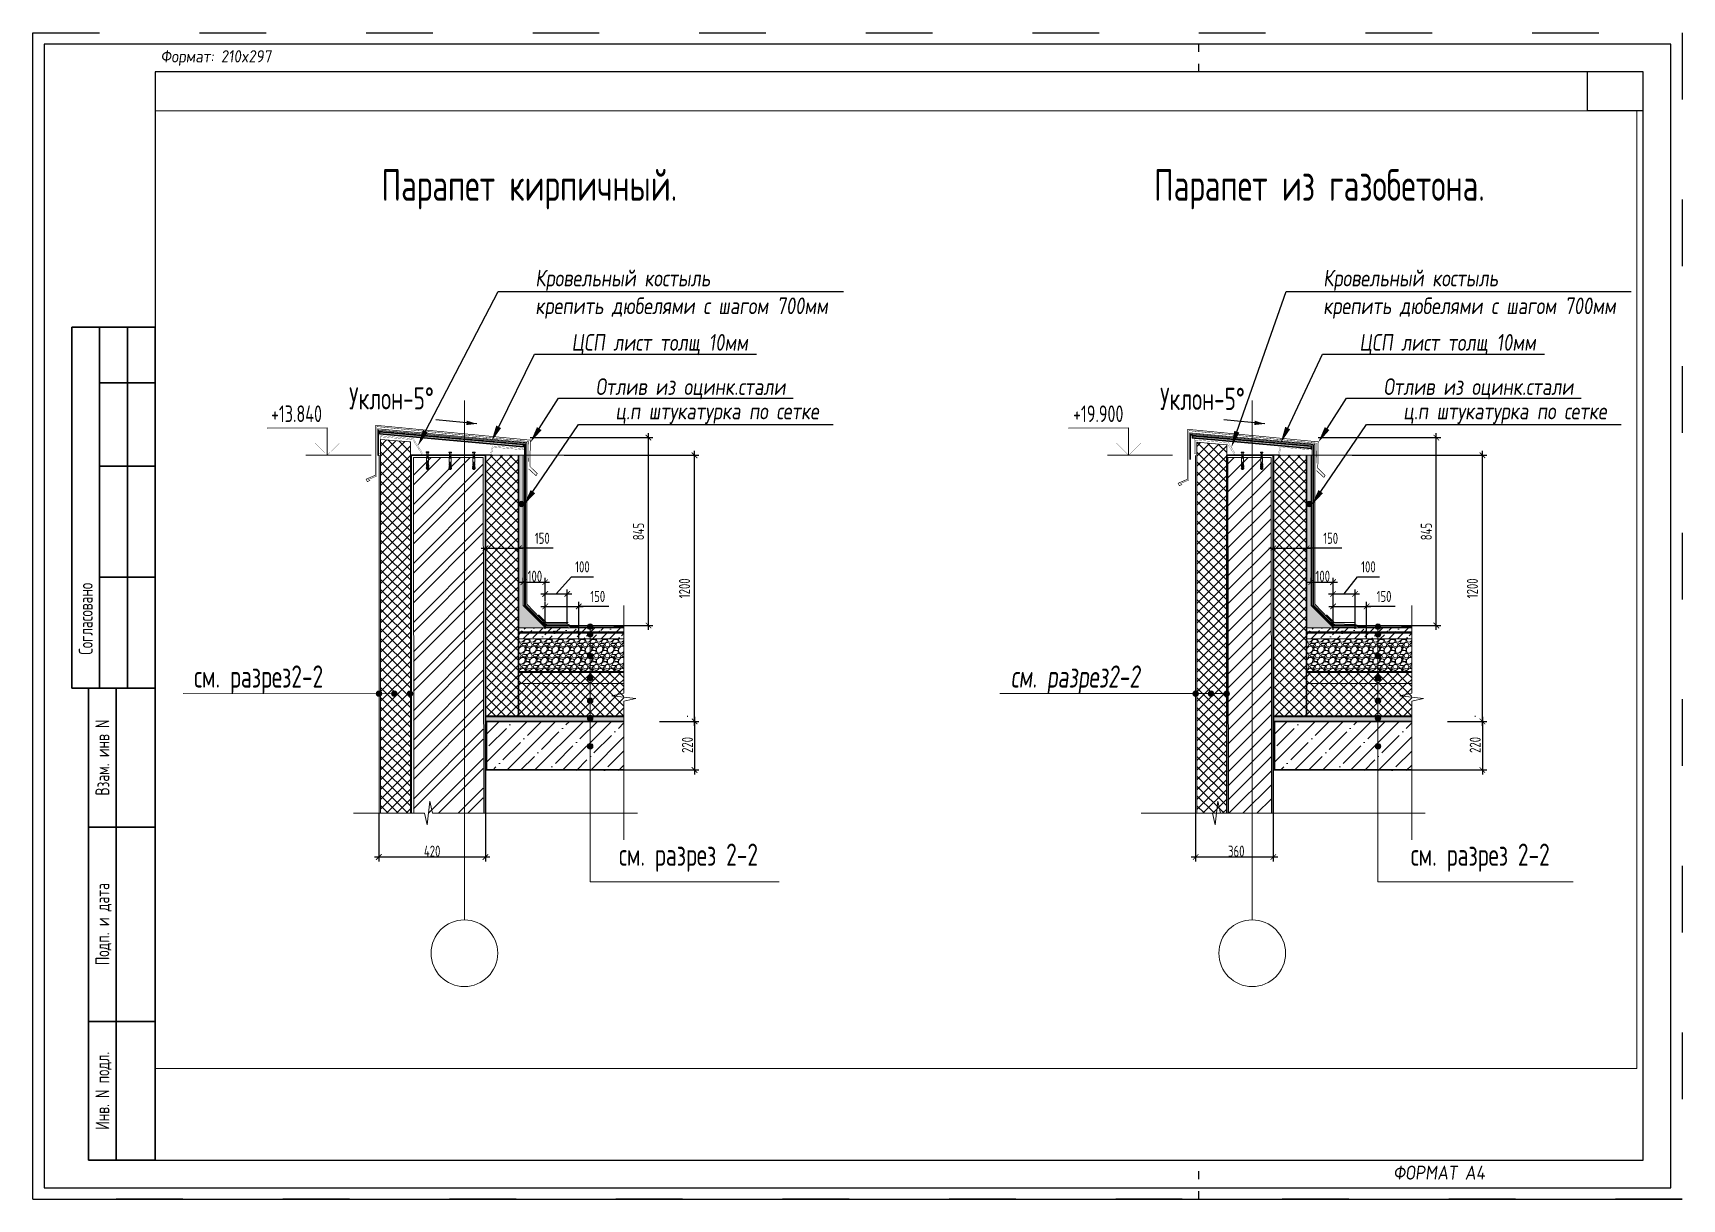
# Paper-space layout 'Парапет' of a CAD drawing. Header units: millimetres. Extents: x 517 to 814, y -225 to -15.
# The model-space entities are those that its viewports show. They can reach past a viewport. Long polylines and large blocks are cut down to what shows.
import ezdxf
from ezdxf import colors
from ezdxf.entities.mleader import LeaderData, LeaderLine
from ezdxf.enums import TextEntityAlignment as Align
from ezdxf.math import Vec2, Vec3

# ---------------------------------------------------------------- set-up
doc = ezdxf.new("R2010")
doc.units = ezdxf.units.MM
doc.header["$MEASUREMENT"] = 0
doc.header["$PDMODE"] = 3
doc.header["$PDSIZE"] = -4
for name, pattern in [('ACAD_ISO03W100', [30, 12, -18]), ('CENTER', [2, 1.25, -0.25, 0.25, -0.25]), ('штриховая 50', [1, 0.5, -0.5])]:
    doc.linetypes.add(name, pattern=pattern)
doc.layers.get('0').update_dxf_attribs({"color": 250, "lineweight": 9})
doc.layers.get('Defpoints').update_dxf_attribs({"color": 6})
for name, color, linetype, lineweight in [('0.35', 30, 'Continuous', 30), ('_0', 250, 'Continuous', 9), ('_STAMP', 250, 'Continuous', 30), ('_TEXT', 189, 'Continuous', 30), ('_Выноска', 7, 'Continuous', 15), ('TN-ГИДРОИЗОЛЯЦИЯ БИТУМАЯ нижняя', 173, 'Continuous', 15), ('АР_Навесной фасад', 147, 'Continuous', 5), ('АР_Оси', 195, 'Continuous', 9), ('АР_Перегородки_кирпич_Штрих', 244, 'Continuous', 5), ('АР_Тонкие', 250, 'Continuous', 5), ('АР_Утеплитель', 250, 'Continuous', 9), ('Крепеж', 251, 'Continuous', 15), ('Маркировка потолков', 7, 'Continuous', 9), ('текст', 7, 'Continuous', 15)]:
    doc.layers.add(name, color=color, linetype=linetype, lineweight=lineweight)
doc.layers.add('_RAMKA', color=7, linetype='Continuous')
doc.layers.add('PDF _0', color=7, linetype='Continuous')
doc.styles.add('ISOCPEUR', font='isocpeur.ttf', dxfattribs={"width": 0.7})
doc.styles.add('SIMPLEX', font='simplex.shx', dxfattribs={"width": 0.85, "oblique": 7})
doc.styles.add('Архитект', font='isocpeur.ttf', dxfattribs={"width": 0.8, "oblique": 8})
doc.dimstyles.new('R_50', dxfattribs={"dimtxt": 140, "dimasz": 30, "dimexe": 20, "dimexo": 0, "dimgap": 20, "dimtad": 1, "dimdec": 0, "dimrnd": 5, "dimzin": 0, "dimdsep": 46, "dimtxsty": 'ISOCPEUR', "dimblk": 'ARCHTICK', "dimcen": 50, "dimdle": 20, "dimclrd": 256, "dimclre": 256, "dimclrt": 256, "dimadec": 0, "dimazin": 0, "dimtfac": 2, "dimtdec": 0, "dimtofl": 0, "dimtmove": 1, "dimatfit": 3, "dimfxl": 1, "dimtvp": 3, "dimtolj": 1, "dimtzin": 0, "dimarcsym": 0})

psp = doc.layouts.new('Парапет')

msp = doc.modelspace()

# ---------------------------------------------------------------- texts
at = {"layer": 'PDF _0', "color": 7, "lineweight": 0, "char_height": 100, "attachment_point": 9, "style": 'ISOCPEUR'}
for s, insert in [('Уклон-5%%D', (427768.4, 60718.4)), ('Уклон-5%%D', (431420, 60716.2)), ('см. разрез2-2', (427270.2, 59438.9)), ('см. разрез 2-2', (429228, 58636.9)), ('см. разрез 2-2', (432792.9, 58636.9))]:
    msp.add_mtext(s, dxfattribs=dict(at, insert=insert))
at = {"layer": 'PDF _0', "color": 1, "lineweight": 0, "char_height": 75, "attachment_point": 9, "style": 'ISOCPEUR'}
for s, insert in [('+13.840', (427264.9, 60661.6)), ('+19.900', (430873.4, 60661.6))]:
    msp.add_mtext(s, dxfattribs=dict(at, insert=insert))
at = {"layer": 'PDF _0', "color": 7, "lineweight": 0, "insert": (430947.6, 59438.9), "char_height": 100, "width": 649.192, "attachment_point": 9, "style": 'ISOCPEUR'}
msp.add_mtext('{\\Q7;см. разрез2-2}', dxfattribs=at)
at = {"layer": 'текст', "ltscale": 100, "char_height": 142.791, "attachment_point": 5, "style": 'ISOCPEUR'}
for s, insert, width in [('\\pxqc;Узел 3. Примыкание кровли к парапету.', (429879.3, 62165.6, 0), 3874.809), ('\\pxqc; Парапет кирпичный.', (428166.7, 61709.9, 0), 1336.555), ('\\pxqc; Парапет из газобетона.', (431724, 61709.9, 0), 1702.948)]:
    msp.add_mtext(s, dxfattribs=dict(at, insert=insert, width=width))

# ---------------------------------------------------------------- blocks, each defined once
blk = doc.blocks.new('_DOP_POLE')
at = {"layer": '_STAMP'}
for p, q in [((-15, 85), (-15, 150)), ((0, 150), (-15, 150)), ((-10, 85), (-10, 150)), ((-5, 85), (-5, 150)), ((0, 150), (0, 0)), ((0, 140), (-10, 140)), ((0, 125), (-10, 125)), ((0, 105), (-10, 105)), ((0, 85), (-15, 85)), ((-12, 85), (-12, 0)), ((-7, 85), (-7, 0)), ((0, 60), (-12, 60)), ((0, 25), (-12, 25)), ((0, 0), (-12, 0))]:
    blk.add_line(p, q, dxfattribs=at)
at = {"layer": '_TEXT', "style": 'ISOCPEUR', "width": 0.7}
for s, p in [('Согласовано', (-12.5, 97.5)), ('Взам. инв N', (-9.5, 72.5)), ('Подп. и дата', (-9.5, 42.5)), ('Инв. N подл.', (-9.5, 12.5))]:
    blk.add_text(s, height=2.5, rotation=90, dxfattribs=at).set_placement(p, align=Align.MIDDLE_CENTER)
blk = doc.blocks.new('*U22')
at = {"color": 0}
for p, q in [((280, 196), (280, 203)), ((290, 196), (280, 196))]:
    blk.add_line(p, q, dxfattribs=at)
at = {"layer": '_RAMKA', "color": 253, "linetype": 'ACAD_ISO03W100', "ltscale": 0.12}
for p, q in [((210, 203), (210, 210)), ((210, 0), (210, 7))]:
    blk.add_line(p, q, dxfattribs=at)
at = {"layer": '_RAMKA', "color": 0}
for points in [[(2, 2), (295, 2), (295, 208), (2, 208)], [(22, 7), (290, 7), (290, 203), (22, 203)]]:
    blk.add_lwpolyline(points, close=True, dxfattribs=at)
at = {"layer": 'Defpoints', "color": 255}
for q in [(0, 210), (297, 0)]:
    blk.add_line((0, 0), q, dxfattribs=at)
at = {"layer": 'Defpoints', "color": 253, "linetype": 'ACAD_ISO03W100'}
blk.add_lwpolyline([(0, 210), (297, 210), (297, 0), (0, 0)], close=True, dxfattribs=at)
at = {"layer": '_RAMKA'}
blk.add_blockref('_DOP_POLE', (22, 7), dxfattribs=at)
at = {"layer": '_RAMKA', "color": 8, "insert": (23, 205.5), "char_height": 2.2, "attachment_point": 4, "style": 'SIMPLEX'}
blk.add_mtext_dynamic_manual_height_columns('Формат: 210x297', width=59.7559, gutter_width=12.5, heights=[0], dxfattribs=at)
at = {"layer": '_RAMKA', "color": 8, "style": 'SIMPLEX', "oblique": 7, "width": 0.85}
blk.add_attdef('ФОРМАТ_А', (245, 3.5), '', height=2.5, dxfattribs=at)
blk = doc.blocks.new('*U404')
blk.add_lwpolyline([(0, -14.46), (0, -1), (2.25, -0.5), (-2.25, 0), (0, 0.5), (0, 39.26)])
blk = doc.blocks.new('*U358')
blk.add_lwpolyline([(0, -17.58), (0, -1), (2.25, -0.5), (-2.25, 0), (0, 0.5), (0, 26.72)])
blk = doc.blocks.new('_ArchTick')
at = {"color": 0, "linetype": 'ByBlock', "const_width": 0.15}
blk.add_lwpolyline([(-0.5, -0.5), (0.5, 0.5)], dxfattribs=at)
blk = doc.blocks.new('*D400')
at = {"layer": '_0', "lineweight": -2, "ltscale": 500, "transparency": 16777216}
for p, q in [((428942.2, 59334), (428942.2, 59075.2)), ((428784.9, 59314), (428962.2, 59314)), ((428598.1, 59095.2), (428962.2, 59095.2))]:
    blk.add_line(p, q, dxfattribs=at)
at = {"layer": 'Defpoints', "color": 0, "ltscale": 500, "transparency": 16777216}
for p in [(428784.9, 59314), (428598.1, 59095.2), (428942.2, 59095.2)]:
    blk.add_point(p, dxfattribs=at)
at = {"layer": '_0', "lineweight": -2, "ltscale": 500, "transparency": 16777216, "xscale": 25, "yscale": 25, "zscale": 25}
for p, rotation in [((428942.2, 59314), 90), ((428942.2, 59095.2), 270)]:
    blk.add_blockref('_ArchTick', p, dxfattribs=dict(at, rotation=rotation))
at = {"layer": '_0', "ltscale": 500, "transparency": 16777216, "insert": (428910.2, 59208), "char_height": 50, "attachment_point": 5, "rotation": 90, "style": 'ISOCPEUR'}
blk.add_mtext('\\A1;220', dxfattribs=at)
blk = doc.blocks.new('*D401')
at = {"layer": '_0', "lineweight": -2, "ltscale": 500, "transparency": 16777216}
for p, q in [((428202.9, 60591.7), (428754.9, 60591.7)), ((428734.9, 59725.6), (428734.9, 60611.7)), ((428578.7, 59745.6), (428754.9, 59745.6))]:
    blk.add_line(p, q, dxfattribs=at)
at = {"layer": 'Defpoints', "color": 0, "ltscale": 500, "transparency": 16777216}
for p in [(428202.9, 60591.7), (428734.9, 60591.7), (428578.7, 59745.6)]:
    blk.add_point(p, dxfattribs=at)
at = {"layer": '_0', "lineweight": -2, "ltscale": 500, "transparency": 16777216, "xscale": 25, "yscale": 25, "zscale": 25}
for p, rotation in [((428734.9, 60591.7), 90), ((428734.9, 59745.6), 270)]:
    blk.add_blockref('_ArchTick', p, dxfattribs=dict(at, rotation=rotation))
at = {"layer": '_0', "ltscale": 500, "transparency": 16777216, "insert": (428689.9, 60168.7), "char_height": 50, "attachment_point": 5, "rotation": 90, "style": 'ISOCPEUR'}
blk.add_mtext('\\A1;845', dxfattribs=at)
blk = doc.blocks.new('*D402')
at = {"layer": '_0', "lineweight": -2, "ltscale": 500, "transparency": 16777216}
for p, q in [((427980.9, 60093.3), (428171.4, 60093.3)), ((428000.9, 60023.5), (428000.9, 60113.3)), ((428151.4, 60016.3), (428151.4, 60113.3)), ((428306.4, 60093.3), (428151.4, 60093.3))]:
    blk.add_line(p, q, dxfattribs=at)
at = {"layer": 'Defpoints', "color": 0, "ltscale": 500, "transparency": 16777216}
for p in [(428151.4, 60093.3), (428000.9, 60023.5), (428151.4, 60016.3)]:
    blk.add_point(p, dxfattribs=at)
at = {"layer": '_0', "lineweight": -2, "ltscale": 500, "transparency": 16777216, "xscale": 25, "yscale": 25, "zscale": 25, "rotation": 180}
blk.add_blockref('_ArchTick', (428000.9, 60093.3), dxfattribs=at)
at = {"layer": '_0', "lineweight": -2, "ltscale": 500, "transparency": 16777216, "xscale": 25, "yscale": 25, "zscale": 25}
blk.add_blockref('_ArchTick', (428151.4, 60093.3), dxfattribs=at)
at = {"layer": '_0', "ltscale": 500, "transparency": 16777216, "insert": (428256.6, 60138.3), "char_height": 50, "attachment_point": 5, "style": 'ISOCPEUR'}
blk.add_mtext('\\A1;150', dxfattribs=at)
blk = doc.blocks.new('*D403')
at = {"layer": '_0', "lineweight": -2, "ltscale": 500, "transparency": 16777216}
for p, q in [((428942.2, 59294), (428942.2, 60532.1)), ((428355.6, 60512.1), (428962.2, 60512.1)), ((428836.8, 59314), (428962.2, 59314))]:
    blk.add_line(p, q, dxfattribs=at)
at = {"layer": 'Defpoints', "color": 0, "ltscale": 500, "transparency": 16777216}
for p in [(428355.6, 60512.1), (428942.2, 60512.1), (428836.8, 59314)]:
    blk.add_point(p, dxfattribs=at)
at = {"layer": '_0', "lineweight": -2, "ltscale": 500, "transparency": 16777216, "xscale": 25, "yscale": 25, "zscale": 25}
for p, rotation in [((428942.2, 60512.1), 90), ((428942.2, 59314), 270)]:
    blk.add_blockref('_ArchTick', p, dxfattribs=dict(at, rotation=rotation))
at = {"layer": '_0', "ltscale": 500, "transparency": 16777216, "insert": (428897.2, 59913.1), "char_height": 50, "attachment_point": 5, "rotation": 90, "style": 'ISOCPEUR'}
blk.add_mtext('\\A1;1200', dxfattribs=at)
blk = doc.blocks.new('*D405')
at = {"layer": '_0', "lineweight": -2, "ltscale": 500, "transparency": 16777216}
for p, q in [((427520.9, 58900.1), (427520.9, 58683.3)), ((428000.9, 58900.1), (428000.9, 58683.3)), ((428020.9, 58703.3), (427500.9, 58703.3))]:
    blk.add_line(p, q, dxfattribs=at)
at = {"layer": 'Defpoints', "color": 0, "ltscale": 500, "transparency": 16777216}
for p in [(427520.9, 58900.1), (428000.9, 58900.1), (427520.9, 58703.3)]:
    blk.add_point(p, dxfattribs=at)
at = {"layer": '_0', "lineweight": -2, "ltscale": 500, "transparency": 16777216, "xscale": 25, "yscale": 25, "zscale": 25, "rotation": 180}
blk.add_blockref('_ArchTick', (427520.9, 58703.3), dxfattribs=at)
at = {"layer": '_0', "lineweight": -2, "ltscale": 500, "transparency": 16777216, "xscale": 25, "yscale": 25, "zscale": 25}
blk.add_blockref('_ArchTick', (428000.9, 58703.3), dxfattribs=at)
at = {"layer": '_0', "ltscale": 500, "transparency": 16777216, "insert": (427760.9, 58729.6), "char_height": 50, "attachment_point": 5, "style": 'ISOCPEUR'}
blk.add_mtext('\\A1;420  ', dxfattribs=at)
blk = doc.blocks.new('Дюбель')
at = {"layer": 'Крепеж'}
for points in [[(-48.1, 2.8), (-49, 2.8), (-50.4, 2.1), (-50.4, -2.1), (-49, -2.8), (-48.1, -2.8)], [(-17.5, 4.2), (-18.3, 2.8), (-21.1, 3), (-21, 4.4), (-23.1, 4.5), (-23.9, 3.1), (-26.7, 3.3), (-26.6, 4.7), (-28.7, 4.8), (-29.5, 3.4), (-32.3, 3.6), (-32.2, 5), (-34.3, 5.1), (-35, 3.7), (-37.8, 3.9), (-37.8, 5.3), (-39.9, 5.4), (-40.6, 4), (-43.4, 4.2), (-43.4, 5.6), (-45.5, 5.7), (-48, 4.4), (-48.1, 1.6), (-17.6, 0), (-48.1, -1.6), (-48, -4.4), (-45.5, -5.7), (-43.4, -5.6), (-43.4, -4.2), (-40.6, -4), (-39.9, -5.4), (-37.8, -5.3), (-37.8, -3.9), (-35, -3.7), (-34.3, -5.1), (-32.2, -5), (-32.3, -3.6), (-29.5, -3.4), (-28.7, -4.8), (-26.6, -4.7), (-26.7, -3.3), (-23.9, -3.1), (-23.1, -4.5), (-21, -4.4), (-21.1, -3), (-18.3, -2.8), (-17.5, -4.2)], [(0, -4.2), (0, 4.2), (-17.5, 4.2), (-17.5, -4.2), (0, -4.2)]]:
    blk.add_lwpolyline(points, dxfattribs=at)
blk = doc.blocks.new('A$C2a593a76')
at = {"layer": 'Крепеж'}
blk.add_lwpolyline([(8.5, 50.4), (8.5, 74.5), (10.5, 75.3, 0.300062), (11.4, 76.7), (11.4, 78.3), (6.4, 78.3), (6.4, 76.3), (5, 76.3), (5, 78.3), (0, 78.3), (0, 76.7, 0.300062), (0.9, 75.3), (2.9, 74.5), (2.9, 50.4)], format="xyb", dxfattribs=at)
for points in [[(2.9, 56.5), (9.6, 59.3), (8.5, 60.7), (1.8, 57.9)], [(2.9, 53.8), (9.6, 56.6), (8.5, 58), (1.8, 55.2)], [(2.9, 51.1), (9.6, 53.9), (8.5, 55.3), (1.8, 52.5)]]:
    blk.add_lwpolyline(points, close=True, dxfattribs=at)
blk.add_lwpolyline([(7.6, 50.4), (9.6, 51.2), (8.5, 52.6), (3.1, 50.4)], dxfattribs=at)
at = {"layer": 'Крепеж', "rotation": 90}
blk.add_blockref('Дюбель', (5.7, 50.4), dxfattribs=at)
blk = doc.blocks.new('*D429')
at = {"layer": '_0', "lineweight": -2, "ltscale": 500, "transparency": 16777216}
for p, q in [((428151.4, 59940.8), (428289.8, 59940.8)), ((428171.4, 59940.8), (428171.4, 59960.8)), ((428269.8, 59863.8), (428269.8, 59960.8))]:
    blk.add_line(p, q, dxfattribs=at)
at = {"layer": 'Defpoints', "color": 0, "ltscale": 500, "transparency": 16777216}
for p in [(428171.4, 59940.8), (428269.8, 59940.8), (428269.8, 59863.8)]:
    blk.add_point(p, dxfattribs=at)
at = {"layer": '_0', "lineweight": -2, "ltscale": 500, "transparency": 16777216, "xscale": 25, "yscale": 25, "zscale": 25, "rotation": 180}
blk.add_blockref('_ArchTick', (428171.4, 59940.8), dxfattribs=at)
at = {"layer": '_0', "lineweight": -2, "ltscale": 500, "transparency": 16777216, "xscale": 25, "yscale": 25, "zscale": 25}
blk.add_blockref('_ArchTick', (428269.8, 59940.8), dxfattribs=at)
at = {"layer": '_0', "ltscale": 500, "transparency": 16777216, "insert": (428223.4, 59967.5), "char_height": 50, "attachment_point": 5, "style": 'ISOCPEUR'}
blk.add_mtext('\\A1;100', dxfattribs=at)
blk = doc.blocks.new('*D430')
at = {"layer": '_0', "lineweight": -2, "ltscale": 500, "transparency": 16777216}
for p, q in [((428319.4, 59887.7), (428387.6, 59965)), ((428387.6, 59965), (428487.1, 59965)), ((428249.8, 59887.7), (428389.1, 59887.7)), ((428269.8, 59855), (428269.8, 59907.7)), ((428369.1, 59753.2), (428369.1, 59907.7))]:
    blk.add_line(p, q, dxfattribs=at)
at = {"layer": 'Defpoints', "color": 0, "ltscale": 500, "transparency": 16777216}
for p in [(428269.8, 59855), (428369.1, 59887.7), (428369.1, 59753.2)]:
    blk.add_point(p, dxfattribs=at)
at = {"layer": '_0', "lineweight": -2, "ltscale": 500, "transparency": 16777216, "xscale": 25, "yscale": 25, "zscale": 25, "rotation": 180}
blk.add_blockref('_ArchTick', (428269.8, 59887.7), dxfattribs=at)
at = {"layer": '_0', "lineweight": -2, "ltscale": 500, "transparency": 16777216, "xscale": 25, "yscale": 25, "zscale": 25}
blk.add_blockref('_ArchTick', (428369.1, 59887.7), dxfattribs=at)
at = {"layer": '_0', "ltscale": 500, "transparency": 16777216, "insert": (428437.4, 60010), "char_height": 50, "attachment_point": 5, "style": 'ISOCPEUR'}
blk.add_mtext('\\A1;100', dxfattribs=at)
blk = doc.blocks.new('*D431')
at = {"layer": '_0', "lineweight": -2, "ltscale": 500, "transparency": 16777216}
for p, q in [((428270.1, 59730.2), (428270.1, 59851.6)), ((428420.6, 59682.5), (428420.6, 59851.6)), ((428250.1, 59831.6), (428440.6, 59831.6)), ((428556.2, 59831.6), (428420.6, 59831.6))]:
    blk.add_line(p, q, dxfattribs=at)
at = {"layer": 'Defpoints', "color": 0, "ltscale": 500, "transparency": 16777216}
for p in [(428420.6, 59831.6), (428270.1, 59730.2), (428420.6, 59682.5)]:
    blk.add_point(p, dxfattribs=at)
at = {"layer": '_0', "lineweight": -2, "ltscale": 500, "transparency": 16777216, "xscale": 25, "yscale": 25, "zscale": 25, "rotation": 180}
blk.add_blockref('_ArchTick', (428270.1, 59831.6), dxfattribs=at)
at = {"layer": '_0', "lineweight": -2, "ltscale": 500, "transparency": 16777216, "xscale": 25, "yscale": 25, "zscale": 25}
blk.add_blockref('_ArchTick', (428420.6, 59831.6), dxfattribs=at)
at = {"layer": '_0', "ltscale": 500, "transparency": 16777216, "insert": (428506.4, 59876.6), "char_height": 50, "attachment_point": 5, "style": 'ISOCPEUR'}
blk.add_mtext('\\A1;150', dxfattribs=at)
blk = doc.blocks.new('*D432')
at = {"layer": '_0', "lineweight": -2, "ltscale": 500, "transparency": 16777216}
for p, q in [((432489.7, 59334), (432489.7, 59075.2)), ((432332.3, 59314), (432509.7, 59314)), ((432145.5, 59095.2), (432509.7, 59095.2))]:
    blk.add_line(p, q, dxfattribs=at)
at = {"layer": 'Defpoints', "color": 0, "ltscale": 500, "transparency": 16777216}
for p in [(432332.3, 59314), (432145.5, 59095.2), (432489.7, 59095.2)]:
    blk.add_point(p, dxfattribs=at)
at = {"layer": '_0', "lineweight": -2, "ltscale": 500, "transparency": 16777216, "xscale": 25, "yscale": 25, "zscale": 25}
for p, rotation in [((432489.7, 59314), 90), ((432489.7, 59095.2), 270)]:
    blk.add_blockref('_ArchTick', p, dxfattribs=dict(at, rotation=rotation))
at = {"layer": '_0', "ltscale": 500, "transparency": 16777216, "insert": (432457.6, 59208), "char_height": 50, "attachment_point": 5, "rotation": 90, "style": 'ISOCPEUR'}
blk.add_mtext('\\A1;220', dxfattribs=at)
blk = doc.blocks.new('*D433')
at = {"layer": '_0', "lineweight": -2, "ltscale": 500, "transparency": 16777216}
for p, q in [((431750.3, 60591.7), (432302.3, 60591.7)), ((432282.3, 59725.6), (432282.3, 60611.7)), ((432126.1, 59745.6), (432302.3, 59745.6))]:
    blk.add_line(p, q, dxfattribs=at)
at = {"layer": 'Defpoints', "color": 0, "ltscale": 500, "transparency": 16777216}
for p in [(431750.3, 60591.7), (432282.3, 60591.7), (432126.1, 59745.6)]:
    blk.add_point(p, dxfattribs=at)
at = {"layer": '_0', "lineweight": -2, "ltscale": 500, "transparency": 16777216, "xscale": 25, "yscale": 25, "zscale": 25}
for p, rotation in [((432282.3, 60591.7), 90), ((432282.3, 59745.6), 270)]:
    blk.add_blockref('_ArchTick', p, dxfattribs=dict(at, rotation=rotation))
at = {"layer": '_0', "ltscale": 500, "transparency": 16777216, "insert": (432237.3, 60168.7), "char_height": 50, "attachment_point": 5, "rotation": 90, "style": 'ISOCPEUR'}
blk.add_mtext('\\A1;845', dxfattribs=at)
blk = doc.blocks.new('*D434')
at = {"layer": '_0', "lineweight": -2, "ltscale": 500, "transparency": 16777216}
for p, q in [((431528.3, 60093.3), (431718.8, 60093.3)), ((431548.3, 60023.5), (431548.3, 60113.3)), ((431698.8, 60016.3), (431698.8, 60113.3)), ((431856.3, 60093.3), (431698.8, 60093.3))]:
    blk.add_line(p, q, dxfattribs=at)
at = {"layer": 'Defpoints', "color": 0, "ltscale": 500, "transparency": 16777216}
for p in [(431698.8, 60093.3), (431548.3, 60023.5), (431698.8, 60016.3)]:
    blk.add_point(p, dxfattribs=at)
at = {"layer": '_0', "lineweight": -2, "ltscale": 500, "transparency": 16777216, "xscale": 25, "yscale": 25, "zscale": 25, "rotation": 180}
blk.add_blockref('_ArchTick', (431548.3, 60093.3), dxfattribs=at)
at = {"layer": '_0', "lineweight": -2, "ltscale": 500, "transparency": 16777216, "xscale": 25, "yscale": 25, "zscale": 25}
blk.add_blockref('_ArchTick', (431698.8, 60093.3), dxfattribs=at)
at = {"layer": '_0', "ltscale": 500, "transparency": 16777216, "insert": (431806.5, 60138.3), "char_height": 50, "attachment_point": 5, "style": 'ISOCPEUR'}
blk.add_mtext('\\A1;150', dxfattribs=at)
blk = doc.blocks.new('*D435')
at = {"layer": '_0', "lineweight": -2, "ltscale": 500, "transparency": 16777216}
for p, q in [((432489.7, 59294), (432489.7, 60532.1)), ((431903, 60512.1), (432509.7, 60512.1)), ((432384.3, 59314), (432509.7, 59314))]:
    blk.add_line(p, q, dxfattribs=at)
at = {"layer": 'Defpoints', "color": 0, "ltscale": 500, "transparency": 16777216}
for p in [(431903, 60512.1), (432489.7, 60512.1), (432384.3, 59314)]:
    blk.add_point(p, dxfattribs=at)
at = {"layer": '_0', "lineweight": -2, "ltscale": 500, "transparency": 16777216, "xscale": 25, "yscale": 25, "zscale": 25}
for p, rotation in [((432489.7, 60512.1), 90), ((432489.7, 59314), 270)]:
    blk.add_blockref('_ArchTick', p, dxfattribs=dict(at, rotation=rotation))
at = {"layer": '_0', "ltscale": 500, "transparency": 16777216, "insert": (432444.7, 59913.1), "char_height": 50, "attachment_point": 5, "rotation": 90, "style": 'ISOCPEUR'}
blk.add_mtext('\\A1;1200', dxfattribs=at)
blk = doc.blocks.new('*D436')
at = {"layer": '_0', "lineweight": -2, "ltscale": 500, "transparency": 16777216}
for p, q in [((431198.5, 58901.1), (431198.5, 58683.3)), ((431548.3, 58900.1), (431548.3, 58683.3)), ((431568.3, 58703.3), (431178.5, 58703.3))]:
    blk.add_line(p, q, dxfattribs=at)
at = {"layer": 'Defpoints', "color": 0, "ltscale": 500, "transparency": 16777216}
for p in [(431198.5, 58901.1), (431548.3, 58900.1), (431198.5, 58703.3)]:
    blk.add_point(p, dxfattribs=at)
at = {"layer": '_0', "lineweight": -2, "ltscale": 500, "transparency": 16777216, "xscale": 25, "yscale": 25, "zscale": 25, "rotation": 180}
blk.add_blockref('_ArchTick', (431198.5, 58703.3), dxfattribs=at)
at = {"layer": '_0', "lineweight": -2, "ltscale": 500, "transparency": 16777216, "xscale": 25, "yscale": 25, "zscale": 25}
blk.add_blockref('_ArchTick', (431548.3, 58703.3), dxfattribs=at)
at = {"layer": '_0', "ltscale": 500, "transparency": 16777216, "insert": (431381.5, 58729.6), "char_height": 50, "attachment_point": 5, "style": 'ISOCPEUR'}
blk.add_mtext('\\A1;360 ', dxfattribs=at)
blk = doc.blocks.new('*D437')
at = {"layer": '_0', "lineweight": -2, "ltscale": 500, "transparency": 16777216}
for p, q in [((431698.8, 59940.8), (431837.2, 59940.8)), ((431718.8, 59940.8), (431718.8, 59960.8)), ((431817.2, 59726.7), (431817.2, 59960.8))]:
    blk.add_line(p, q, dxfattribs=at)
at = {"layer": 'Defpoints', "color": 0, "ltscale": 500, "transparency": 16777216}
for p in [(431718.8, 59940.8), (431817.2, 59940.8), (431817.2, 59726.7)]:
    blk.add_point(p, dxfattribs=at)
at = {"layer": '_0', "lineweight": -2, "ltscale": 500, "transparency": 16777216, "xscale": 25, "yscale": 25, "zscale": 25, "rotation": 180}
blk.add_blockref('_ArchTick', (431718.8, 59940.8), dxfattribs=at)
at = {"layer": '_0', "lineweight": -2, "ltscale": 500, "transparency": 16777216, "xscale": 25, "yscale": 25, "zscale": 25}
blk.add_blockref('_ArchTick', (431817.2, 59940.8), dxfattribs=at)
at = {"layer": '_0', "ltscale": 500, "transparency": 16777216, "insert": (431770.9, 59967.5), "char_height": 50, "attachment_point": 5, "style": 'ISOCPEUR'}
blk.add_mtext('\\A1;100', dxfattribs=at)
blk = doc.blocks.new('*D438')
at = {"layer": '_0', "lineweight": -2, "ltscale": 500, "transparency": 16777216}
for p, q in [((431866.9, 59887.7), (431926.9, 59964.9)), ((431926.9, 59964.9), (432026.4, 59964.9)), ((431797.2, 59887.7), (431936.5, 59887.7)), ((431817.2, 59855), (431817.2, 59907.7)), ((431916.5, 59731), (431916.5, 59907.7))]:
    blk.add_line(p, q, dxfattribs=at)
at = {"layer": 'Defpoints', "color": 0, "ltscale": 500, "transparency": 16777216}
for p in [(431817.2, 59855), (431916.5, 59887.7), (431916.5, 59731)]:
    blk.add_point(p, dxfattribs=at)
at = {"layer": '_0', "lineweight": -2, "ltscale": 500, "transparency": 16777216, "xscale": 25, "yscale": 25, "zscale": 25, "rotation": 180}
blk.add_blockref('_ArchTick', (431817.2, 59887.7), dxfattribs=at)
at = {"layer": '_0', "lineweight": -2, "ltscale": 500, "transparency": 16777216, "xscale": 25, "yscale": 25, "zscale": 25}
blk.add_blockref('_ArchTick', (431916.5, 59887.7), dxfattribs=at)
at = {"layer": '_0', "ltscale": 500, "transparency": 16777216, "insert": (431976.6, 60009.9), "char_height": 50, "attachment_point": 5, "style": 'ISOCPEUR'}
blk.add_mtext('\\A1;100', dxfattribs=at)
blk = doc.blocks.new('*D439')
at = {"layer": '_0', "lineweight": -2, "ltscale": 500, "transparency": 16777216}
for p, q in [((431817.6, 59805.5), (431817.6, 59851.6)), ((431968.1, 59685.5), (431968.1, 59851.6)), ((431797.6, 59831.6), (431988.1, 59831.6)), ((432096.5, 59831.6), (431968.1, 59831.6))]:
    blk.add_line(p, q, dxfattribs=at)
at = {"layer": 'Defpoints', "color": 0, "ltscale": 500, "transparency": 16777216}
for p in [(431817.6, 59805.5), (431968.1, 59831.6), (431968.1, 59685.5)]:
    blk.add_point(p, dxfattribs=at)
at = {"layer": '_0', "lineweight": -2, "ltscale": 500, "transparency": 16777216, "xscale": 25, "yscale": 25, "zscale": 25, "rotation": 180}
blk.add_blockref('_ArchTick', (431817.6, 59831.6), dxfattribs=at)
at = {"layer": '_0', "lineweight": -2, "ltscale": 500, "transparency": 16777216, "xscale": 25, "yscale": 25, "zscale": 25}
blk.add_blockref('_ArchTick', (431968.1, 59831.6), dxfattribs=at)
at = {"layer": '_0', "ltscale": 500, "transparency": 16777216, "insert": (432046.8, 59876.6), "char_height": 50, "attachment_point": 5, "style": 'ISOCPEUR'}
blk.add_mtext('\\A1;150', dxfattribs=at)

# ---------------------------------------------------------------- dimensions: what is measured, and where the dimension line sits
at = {"layer": '_0', "color": 1, "ltscale": 500}
for base, p1, p2, picture, middle in [((428734.9, 60591.7), (428578.7, 59745.6), (428202.9, 60591.7), '*D401', (428689.9, 60168.7)), ((432282.3, 60591.7), (432126.1, 59745.6), (431750.3, 60591.7), '*D433', (432237.3, 60168.7)), ((428942.2, 60512.1), (428836.8, 59314), (428355.6, 60512.1), '*D403', (428897.2, 59913.1)), ((432489.7, 60512.1), (432384.3, 59314), (431903, 60512.1), '*D435', (432444.7, 59913.1))]:
    dim = msp.add_linear_dim(base=base, p1=p1, p2=p2, angle=90, dimstyle='R_50', override={"dimtxt": 50, "dimasz": 25, "dimpost": '\\X'}, dxfattribs=at)
    dim.commit()
    dim.dimension.update_dxf_attribs({"geometry": picture, "text_midpoint": middle})
for base, p1, p2, picture, middle in [((428151.4194, 60093.2504), (428000.9205, 60023.5384), (428151.4194, 60016.3008), '*D402', (428256.6033, 60067.72)), ((431698.8455, 60093.2504), (431548.3466, 60023.5384), (431698.8455, 60016.3008), '*D434', (431806.5291, 60067.72)), ((428269.8, 59940.8), (428171.4, 59940.8), (428269.8, 59863.8), '*D429', (428223.4, 59922.5)), ((428369.1, 59887.7), (428269.8, 59855), (428369.1, 59753.2), '*D430', (428407.6, 59965)), ((431817.2, 59940.8), (431718.8, 59940.8), (431817.2, 59726.7), '*D437', (431770.9, 59922.5)), ((431916.5, 59887.7), (431817.2, 59855), (431916.5, 59731), '*D438', (431946.9, 59964.9)), ((428420.6374, 59831.6398), (428270.1385, 59730.2295), (428420.6374, 59682.4742), '*D431', (428506.44, 59803.6061)), ((431968.0636, 59831.6398), (431817.5646, 59805.4508), (431968.0636, 59685.5348), '*D439', (432046.7785, 59803.6061))]:
    dim = msp.add_linear_dim(base=base, p1=p1, p2=p2, dimstyle='R_50', override={"dimtxt": 50, "dimasz": 25, "dimpost": '\\X'}, dxfattribs=at)
    dim.commit()
    dim.dimension.update_dxf_attribs({"geometry": picture, "text_midpoint": middle, "dimtype": 160})
for base, p1, p2, picture, middle in [((428942.2, 59095.2), (428784.9, 59314), (428598.1, 59095.2), '*D400', (428955.2, 59208)), ((432489.7, 59095.2), (432332.3, 59314), (432145.5, 59095.2), '*D432', (432502.6, 59208))]:
    dim = msp.add_linear_dim(base=base, p1=p1, p2=p2, angle=90, dimstyle='R_50', override={"dimtxt": 50, "dimasz": 25, "dimpost": '\\X'}, dxfattribs=at)
    dim.commit()
    dim.dimension.update_dxf_attribs({"geometry": picture, "text_midpoint": middle, "dimtype": 160})
for base, p1, p2, text, picture, middle in [((427520.9, 58703.3), (428000.9, 58900.1), (427520.9, 58900.1), '420  ', '*D405', (427760.9, 58684.6)), ((431198.5, 58703.3), (431548.3, 58900.1), (431198.5, 58901.1), '360 ', '*D436', (431381.5, 58684.6))]:
    dim = msp.add_linear_dim(base=base, p1=p1, p2=p2, text=text, dimstyle='R_50', override={"dimtxt": 50, "dimasz": 25, "dimpost": '\\X'}, dxfattribs=at)
    dim.commit()
    dim.dimension.update_dxf_attribs({"geometry": picture, "text_midpoint": middle, "dimtype": 160})

# ---------------------------------------------------------------- hatches: boundary and pattern name
at = {"lineweight": 9, "transparency": 33554559}
h = msp.add_hatch(dxfattribs=at)
h.set_pattern_fill('AR-SAND', color=256, scale=5, angle=83.526)
h.set_pattern_definition([(121.0260016, (442866.215, -375861.6074), (-9.60819652, 0.77331083), [0, -7.6, 0, -8.5, 0, -8.125]), (91.0260016, (442866.215, -375861.607), (-13.02301596, 10.3834727), [0, -4.1, 0, -6.85, 0, -2.625]), (51.0260016, (442865.522, -375867.718), (1.72751854, 15.47460722), [0, -2.5, 0, -9, 0, -11.75]), (41.0260016, (442865.522, -375867.718), (-2.66565517, 15.4295843), [0, -1.25, 0, -5.9, 0, -6.75])])
h.paths.add_polyline_path([(427524.6, 60618.2), (427523.8, 60608.3), (428171.6, 60550.2), (428172.5, 60560.2)])
h = msp.add_hatch(dxfattribs=at)
h.set_pattern_fill('AR-SAND', color=256, scale=5, angle=83.526)
h.set_pattern_definition([(121.0260016, (446413.6415, -375869.352), (-9.60819652, 0.77331083), [0, -7.6, 0, -8.5, 0, -8.125]), (91.0260016, (446413.641, -375869.352), (-13.02301596, 10.3834727), [0, -4.1, 0, -6.85, 0, -2.625]), (51.0260016, (446412.948, -375875.4625), (1.72751854, 15.47460722), [0, -2.5, 0, -9, 0, -11.75]), (41.0260016, (446412.948, -375875.463), (-2.66565517, 15.4295843), [0, -1.25, 0, -5.9, 0, -6.75])])
h.paths.add_polyline_path([(431185.1, 60600.4), (431185.1, 60590.3), (431719.1, 60542.5), (431719.9, 60552.5)])
h = msp.add_hatch(dxfattribs=at)
h.set_pattern_fill('AR-SAND', color=256, scale=5, angle=0.00002)
h.set_pattern_definition([(37.5000203, (-3999.748, -3960.2366), (-0.31497021, 9.63411873), [0, -7.6, 0, -8.5, 0, -8.125]), (7.5000203, (-3999.748, -3960.237), (8.8488785, 14.11073347), [0, -4.1, 0, -6.85, 0, -2.625]), (327.5000203, (-4005.898, -3960.237), (15.5707093, 0.0283008), [0, -2.5, 0, -9, 0, -11.75]), (317.5000203, (-4005.898, -3960.237), (15.03063146, 4.38838316), [0, -1.25, 0, -5.9, 0, -6.75])])
h.paths.add_polyline_path([(428171.4, 60512.1), (428151.4, 60512.1), (428151.4, 59735.5), (428271.4, 59735.6), (428171.4, 59835.5)])
h = msp.add_hatch(dxfattribs=at)
h.set_pattern_fill('AR-SAND', color=256, scale=5, angle=0.00002)
h.set_pattern_definition([(37.5000203, (-452.322, -3960.2366), (-0.31497021, 9.63411873), [0, -7.6, 0, -8.5, 0, -8.125]), (7.5000203, (-452.322, -3960.237), (8.8488785, 14.11073347), [0, -4.1, 0, -6.85, 0, -2.625]), (327.5000203, (-458.472, -3960.237), (15.5707093, 0.0283008), [0, -2.5, 0, -9, 0, -11.75]), (317.5000203, (-458.472, -3960.237), (15.03063146, 4.38838316), [0, -1.25, 0, -5.9, 0, -6.75])])
h.paths.add_polyline_path([(431718.8, 60512.1), (431698.8, 60512.1), (431698.8, 59735.5), (431818.8, 59735.6), (431718.8, 59835.5)])
h = msp.add_hatch(dxfattribs=at)
h.set_pattern_fill('ANSI36', color=256, scale=8.657649, angle=0.00002)
h.set_pattern_definition([(45, (426994.68, 59208.603), (14.5777, 53.4517), [68.7201, -13.744, 0, -13.744])])
h.paths.add_polyline_path([(428624.1, 59735.8), (428151.4, 59735.5), (428151.4, 59685.5), (428624.1, 59685.5)])
h = msp.add_hatch(dxfattribs=at)
h.set_pattern_fill('ANSI36', color=256, scale=8.657649, angle=0.00002)
h.set_pattern_definition([(45, (430542.105, 59208.603), (14.5777, 53.4517), [68.7201, -13.744, 0, -13.744])])
h.paths.add_polyline_path([(432171.5, 59735.8), (431698.8, 59735.5), (431698.8, 59685.5), (432171.5, 59685.5)])
h = msp.add_hatch(dxfattribs=at)
h.set_pattern_fill('GRAVEL', color=256, scale=50)
h.set_pattern_definition([(228.0127875, (-4063.7482, -4940.238), (-400, -450), [6.7268, -665.9544024]), (184.9697407, (-4068.2482, -4945.2379), (600, 50), [11.5434, -1142.796238]), (132.5104471, (-4079.7482, -4946.238), (500, -550), [8.1394, -805.80163]), (267.273689, (-4099.2482, -4958.7379), (50, 1000), [10.5119, -1040.677902]), (292.8336542, (-4099.7482, -4969.2379), (-250, 600), [10.30775, -1020.4686564]), (357.273689, (-4095.7482, -4978.7379), (-1000, 50), [10.5119, -1040.677902]), (37.69424047, (-4085.2482, -4979.2379), (-650, -500), [13.90145, -1376.2424274]), (72.25532837, (-4074.2482, -4970.7379), (350, 1100), [13.1244, -1299.316075]), (121.4295656, (-4070.2482, -4958.2379), (-400, 650), [10.5475, -1044.2036555]), (175.2363583, (-4075.748, -4949.238), (550, -50), [12.0416, -590.038129]), (222.3974378, (-4087.7482, -4948.2379), (-600, -550), [15.5724, -1541.66875]), (138.8140748, (-4049.748, -4959.238), (-350, 300), [5.31505, -526.1922406]), (171.4692344, (-4053.7482, -4955.7379), (650, -100), [10.11185, -1001.075571]), (225, (-4063.748, -4954.238), (-6e-15, -50), [7.07105, -63.639628]), (203.1985905, (-4067.248, -4948.238), (250, 100), [3.8079, -376.9807553]), (291.8014095, (-4070.748, -4949.738), (-50, 150), [5.38515, -263.8730904]), (30.9637565, (-4068.748, -4954.738), (150, 100), [8.74645, -282.801145]), (161.565051, (-4061.248, -4950.238), (100, -50), [6.32455, -151.789333]), (16.3895403, (-4099.7482, -4949.7379), (500, 150), [8.86, -877.1422573]), (70.3461759, (-4091.2482, -4947.238), (-200, -550), [7.43305, -735.8703874]), (293.1985905, (-4061.248, -4940.238), (-100, 250), [7.61575, -373.1729053]), (343.6104597, (-4058.2482, -4947.2379), (-500, 150), [8.86, -877.1422573]), (339.4439548, (-4099.748, -4980.738), (-250, 100), [8.544, -418.656187]), (294.7751406, (-4091.7482, -4983.738), (-250, 550), [7.1589, -708.732153]), (66.8014095, (-4060.748, -4990.238), (100, 250), [7.61575, -373.1729053]), (17.3540246, (-4057.7482, -4983.238), (-650, -200), [8.38155, -829.7711807]), (69.4439548, (-4085.248, -4990.238), (-100, -250), [4.272, -422.928187]), (101.3099325, (-4063.748, -4990.238), (-50, 200), [2.5495, -252.4014757]), (165.9637565, (-4064.248, -4987.738), (150, -50), [10.30775, -195.847531]), (186.00900596, (-4074.2482, -4985.2379), (500, 50), [9.5525, -945.696159]), (303.6900675, (-4068.748, -4959.238), (-50, 100), [7.2111, -173.066464]), (353.1572266, (-4064.7482, -4965.2379), (850, -100), [12.5897, -1246.378131]), (60.9453959, (-4052.248, -4966.738), (-200, -350), [5.1478, -509.633707]), (90, (-4049.75, -4962.24), (-50, 50), [3, -47]), (120.2564372, (-4075.2482, -4983.738), (200, -350), [6.9462, -687.6759995]), (48.0127875, (-4078.7482, -4977.738), (400, 450), [13.4536, -659.2276024]), (0, (-4069.75, -4967.74), (50, 50), [13, -37]), (325.3048465, (-4056.7482, -4967.738), (500, -350), [7.9057, -782.663715]), (254.0546041, (-4050.248, -4972.238), (-50, -200), [7.2801, -356.7253945]), (207.64597536, (-4052.2482, -4979.2379), (-950, -500), [11.85325, -1173.473709]), (175.42607874, (-4062.7482, -4984.7379), (-650, 50), [12.53995, -1241.4536704])])
h.paths.add_polyline_path([(428624.1, 59685.5), (428151.4, 59685.5), (428151.4, 59534), (428624.1, 59534)])
h = msp.add_hatch(dxfattribs=at)
h.set_pattern_fill('GRAVEL', color=256, scale=50)
h.set_pattern_definition([(228.0127875, (-516.322, -4940.238), (-400, -450), [6.7268, -665.9544024]), (184.9697407, (-520.822, -4945.2379), (600, 50), [11.5434, -1142.796238]), (132.5104471, (-532.322, -4946.238), (500, -550), [8.1394, -805.80163]), (267.273689, (-551.822, -4958.7379), (50, 1000), [10.5119, -1040.677902]), (292.8336542, (-552.322, -4969.2379), (-250, 600), [10.30775, -1020.4686564]), (357.273689, (-548.322, -4978.7379), (-1000, 50), [10.5119, -1040.677902]), (37.69424047, (-537.822, -4979.2379), (-650, -500), [13.90145, -1376.2424274]), (72.25532837, (-526.822, -4970.7379), (350, 1100), [13.1244, -1299.316075]), (121.4295656, (-522.822, -4958.2379), (-400, 650), [10.5475, -1044.2036555]), (175.2363583, (-528.322, -4949.238), (550, -50), [12.0416, -590.038129]), (222.3974378, (-540.322, -4948.2379), (-600, -550), [15.5724, -1541.66875]), (138.8140748, (-502.322, -4959.238), (-350, 300), [5.31505, -526.1922406]), (171.4692344, (-506.322, -4955.7379), (650, -100), [10.11185, -1001.075571]), (225, (-516.322, -4954.238), (-6e-15, -50), [7.07105, -63.639628]), (203.1985905, (-519.822, -4948.238), (250, 100), [3.8079, -376.9807553]), (291.8014095, (-523.322, -4949.738), (-50, 150), [5.38515, -263.8730904]), (30.9637565, (-521.322, -4954.738), (150, 100), [8.74645, -282.801145]), (161.565051, (-513.822, -4950.238), (100, -50), [6.32455, -151.789333]), (16.3895403, (-552.322, -4949.7379), (500, 150), [8.86, -877.1422573]), (70.3461759, (-543.822, -4947.238), (-200, -550), [7.43305, -735.8703874]), (293.1985905, (-513.822, -4940.238), (-100, 250), [7.61575, -373.1729053]), (343.6104597, (-510.822, -4947.2379), (-500, 150), [8.86, -877.1422573]), (339.4439548, (-552.322, -4980.738), (-250, 100), [8.544, -418.656187]), (294.7751406, (-544.322, -4983.738), (-250, 550), [7.1589, -708.732153]), (66.8014095, (-513.322, -4990.238), (100, 250), [7.61575, -373.1729053]), (17.3540246, (-510.322, -4983.238), (-650, -200), [8.38155, -829.7711807]), (69.4439548, (-537.822, -4990.238), (-100, -250), [4.272, -422.928187]), (101.3099325, (-516.322, -4990.238), (-50, 200), [2.5495, -252.4014757]), (165.9637565, (-516.822, -4987.738), (150, -50), [10.30775, -195.847531]), (186.00900596, (-526.822, -4985.2379), (500, 50), [9.5525, -945.696159]), (303.6900675, (-521.322, -4959.238), (-50, 100), [7.2111, -173.066464]), (353.1572266, (-517.322, -4965.2379), (850, -100), [12.5897, -1246.378131]), (60.9453959, (-504.822, -4966.738), (-200, -350), [5.1478, -509.633707]), (90, (-502.32, -4962.24), (-50, 50), [3, -47]), (120.2564372, (-527.822, -4983.738), (200, -350), [6.9462, -687.6759995]), (48.0127875, (-531.322, -4977.738), (400, 450), [13.4536, -659.2276024]), (0, (-522.32, -4967.74), (50, 50), [13, -37]), (325.3048465, (-509.322, -4967.738), (500, -350), [7.9057, -782.663715]), (254.0546041, (-502.822, -4972.238), (-50, -200), [7.2801, -356.7253945]), (207.64597536, (-504.822, -4979.2379), (-950, -500), [11.85325, -1173.473709]), (175.42607874, (-515.322, -4984.7379), (-650, 50), [12.53995, -1241.4536704])])
h.paths.add_polyline_path([(432171.5, 59685.5), (431698.8, 59685.5), (431698.8, 59534), (432171.5, 59534)])
h = msp.add_hatch(dxfattribs=at)
h.set_pattern_fill('AR-SAND', color=256, scale=5, angle=0.00002)
h.set_pattern_definition([(37.5000203, (-4099.748, -4990.238), (-0.31497021, 9.63411873), [0, -7.6, 0, -8.5, 0, -8.125]), (7.5000203, (-4099.748, -4990.238), (8.8488785, 14.11073347), [0, -4.1, 0, -6.85, 0, -2.625]), (327.5000203, (-4105.898, -4990.238), (15.5707093, 0.0283008), [0, -2.5, 0, -9, 0, -11.75]), (317.5000203, (-4105.898, -4990.238), (15.03063146, 4.38838316), [0, -1.25, 0, -5.9, 0, -6.75])])
h.paths.add_polyline_path([(428624.1, 59334), (428003, 59334), (428003, 59314), (428624.1, 59314)])
h = msp.add_hatch(dxfattribs=at)
h.set_pattern_fill('AR-SAND', color=256, scale=5, angle=0.00002)
h.set_pattern_definition([(37.5000203, (-552.322, -4990.238), (-0.31497021, 9.63411873), [0, -7.6, 0, -8.5, 0, -8.125]), (7.5000203, (-552.322, -4990.238), (8.8488785, 14.11073347), [0, -4.1, 0, -6.85, 0, -2.625]), (327.5000203, (-558.472, -4990.238), (15.5707093, 0.0283008), [0, -2.5, 0, -9, 0, -11.75]), (317.5000203, (-558.472, -4990.238), (15.03063146, 4.38838316), [0, -1.25, 0, -5.9, 0, -6.75])])
h.paths.add_polyline_path([(432171.5, 59334), (431550.5, 59334), (431550.5, 59314), (432171.5, 59314)])
at = {"layer": '_Выноска'}
h = msp.add_hatch(color=256, dxfattribs=at)
edge = h.paths.add_edge_path()
edge.add_arc((428163, 60292.6), 12.4, 0, 360)
h = msp.add_hatch(color=256, dxfattribs=at)
edge = h.paths.add_edge_path()
edge.add_arc((428163, 60292.6), 12.4, 0, 360)
h = msp.add_hatch(color=256, dxfattribs=at)
edge = h.paths.add_edge_path()
edge.add_arc((431710.4, 60292.6), 12.4, 0, 360)
h = msp.add_hatch(color=256, dxfattribs=at)
edge = h.paths.add_edge_path()
edge.add_arc((431710.4, 60292.6), 12.4, 0, 360)
h = msp.add_hatch(color=256, dxfattribs=at)
edge = h.paths.add_edge_path()
edge.add_arc((428472.2, 59740.1), 12.4, 0, 360)
h = msp.add_hatch(color=256, dxfattribs=at)
edge = h.paths.add_edge_path()
edge.add_arc((428472.2, 59740.1), 12.4, 0, 360)
h = msp.add_hatch(color=256, dxfattribs=at)
edge = h.paths.add_edge_path()
edge.add_arc((428472.2, 59706.4), 12.4, 0, 360)
h = msp.add_hatch(color=256, dxfattribs=at)
edge = h.paths.add_edge_path()
edge.add_arc((428472.2, 59706.4), 12.4, 0, 360)
h = msp.add_hatch(color=256, dxfattribs=at)
edge = h.paths.add_edge_path()
edge.add_arc((432019.6, 59740.1), 12.4, 0, 360)
h = msp.add_hatch(color=256, dxfattribs=at)
edge = h.paths.add_edge_path()
edge.add_arc((432019.6, 59740.1), 12.4, 0, 360)
h = msp.add_hatch(color=256, dxfattribs=at)
edge = h.paths.add_edge_path()
edge.add_arc((432019.6, 59706.4), 12.4, 0, 360)
h = msp.add_hatch(color=256, dxfattribs=at)
edge = h.paths.add_edge_path()
edge.add_arc((432019.6, 59706.4), 12.4, 0, 360)
h = msp.add_hatch(color=256, dxfattribs=at)
edge = h.paths.add_edge_path()
edge.add_arc((428472.2, 59609), 12.4, 0, 360)
h = msp.add_hatch(color=256, dxfattribs=at)
edge = h.paths.add_edge_path()
edge.add_arc((428472.2, 59609), 12.4, 0, 360)
h = msp.add_hatch(color=256, dxfattribs=at)
edge = h.paths.add_edge_path()
edge.add_arc((432019.6, 59609), 12.4, 0, 360)
h = msp.add_hatch(color=256, dxfattribs=at)
edge = h.paths.add_edge_path()
edge.add_arc((432019.6, 59609), 12.4, 0, 360)
h = msp.add_hatch(color=256, dxfattribs=at)
edge = h.paths.add_edge_path()
edge.add_arc((428472.2, 59509.4), 12.4, 0, 360)
h = msp.add_hatch(color=256, dxfattribs=at)
edge = h.paths.add_edge_path()
edge.add_arc((428472.2, 59509.4), 12.4, 0, 360)
h = msp.add_hatch(color=256, dxfattribs=at)
edge = h.paths.add_edge_path()
edge.add_arc((432019.6, 59509.4), 12.4, 0, 360)
h = msp.add_hatch(color=256, dxfattribs=at)
edge = h.paths.add_edge_path()
edge.add_arc((432019.6, 59509.4), 12.4, 0, 360)
h = msp.add_hatch(color=256, dxfattribs=at)
edge = h.paths.add_edge_path()
edge.add_arc((427521.3, 59438.6), 12.4, 0, 360)
h = msp.add_hatch(color=256, dxfattribs=at)
edge = h.paths.add_edge_path()
edge.add_arc((427521.3, 59438.6), 12.4, 0, 360)
h = msp.add_hatch(color=256, dxfattribs=at)
edge = h.paths.add_edge_path()
edge.add_arc((427590.5, 59438.6), 12.4, 0, 360)
h = msp.add_hatch(color=256, dxfattribs=at)
edge = h.paths.add_edge_path()
edge.add_arc((427661.3, 59438.6), 12.4, 0, 360)
h = msp.add_hatch(color=256, dxfattribs=at)
edge = h.paths.add_edge_path()
edge.add_arc((428472.2, 59407.1), 12.4, 0, 360)
h = msp.add_hatch(color=256, dxfattribs=at)
edge = h.paths.add_edge_path()
edge.add_arc((428472.2, 59407.1), 12.4, 0, 360)
h = msp.add_hatch(color=256, dxfattribs=at)
edge = h.paths.add_edge_path()
edge.add_arc((431198.8, 59438.6), 12.4, 0, 360)
h = msp.add_hatch(color=256, dxfattribs=at)
edge = h.paths.add_edge_path()
edge.add_arc((431198.8, 59438.6), 12.4, 0, 360)
h = msp.add_hatch(color=256, dxfattribs=at)
edge = h.paths.add_edge_path()
edge.add_arc((431268, 59438.6), 12.4, 0, 360)
h = msp.add_hatch(color=256, dxfattribs=at)
edge = h.paths.add_edge_path()
edge.add_arc((431338.8, 59438.6), 12.4, 0, 360)
h = msp.add_hatch(color=256, dxfattribs=at)
edge = h.paths.add_edge_path()
edge.add_arc((432019.6, 59407.1), 12.4, 0, 360)
h = msp.add_hatch(color=256, dxfattribs=at)
edge = h.paths.add_edge_path()
edge.add_arc((432019.6, 59407.1), 12.4, 0, 360)
h = msp.add_hatch(color=256, dxfattribs=at)
edge = h.paths.add_edge_path()
edge.add_arc((428472.2, 59328.6), 12.4, 0, 360)
h = msp.add_hatch(color=256, dxfattribs=at)
edge = h.paths.add_edge_path()
edge.add_arc((428472.2, 59328.6), 12.4, 0, 360)
h = msp.add_hatch(color=256, dxfattribs=at)
edge = h.paths.add_edge_path()
edge.add_arc((432019.6, 59328.6), 12.4, 0, 360)
h = msp.add_hatch(color=256, dxfattribs=at)
edge = h.paths.add_edge_path()
edge.add_arc((432019.6, 59328.6), 12.4, 0, 360)
h = msp.add_hatch(color=256, dxfattribs=at)
edge = h.paths.add_edge_path()
edge.add_arc((428472.2, 59202), 12.4, 0, 360)
h = msp.add_hatch(color=256, dxfattribs=at)
edge = h.paths.add_edge_path()
edge.add_arc((428472.2, 59202), 12.4, 0, 360)
h = msp.add_hatch(color=256, dxfattribs=at)
edge = h.paths.add_edge_path()
edge.add_arc((432019.6, 59202), 12.4, 0, 360)
h = msp.add_hatch(color=256, dxfattribs=at)
edge = h.paths.add_edge_path()
edge.add_arc((432019.6, 59202), 12.4, 0, 360)
at = {"layer": 'АР_Перегородки_кирпич_Штрих', "ltscale": 100}
h = msp.add_hatch(dxfattribs=at)
h.set_pattern_fill('ANSI32', color=256, scale=250)
h.paths.add_polyline_path([(427990.9, 60502.1), (427676.4, 60502.1), (427676.4, 58900.1), (427990.9, 58900.1)])
at = {"layer": 'АР_Утеплитель', "lineweight": 9, "ltscale": 500}
h = msp.add_hatch(dxfattribs=at)
h.set_pattern_fill('ANSI37', color=251, scale=250, angle=-90)
h.set_pattern_definition([(315, (-3621.097, -6612.837), (22.097087, 22.097087), []), (45, (-3621.097, -6612.837), (-22.097087, 22.097087), [])])
h.paths.add_polyline_path([(427527.8, 60583.4), (427662.8, 60572), (427662.8, 58901.1), (427528.9, 58901.1)])
h = msp.add_hatch(dxfattribs=at)
h.set_pattern_fill('ANSI37', color=251, scale=250, angle=-90)
h.set_pattern_definition([(315, (54.59, -6613.83), (22.097087, 22.097087), []), (45, (54.59, -6613.83), (-22.097087, 22.097087), [])])
h.paths.add_polyline_path([(431203.5, 60570.7), (431338.5, 60559.3), (431338.5, 58900.1), (431204.6, 58900.1)])
h = msp.add_hatch(dxfattribs=at)
h.set_pattern_fill('ANSI37', color=251, scale=250, angle=-90)
h.set_pattern_definition([(315, (-4102.752, -4990.238), (22.097087, 22.097087), []), (45, (-4102.752, -4990.238), (-22.097087, 22.097087), [])])
h.paths.add_polyline_path([(428148.4, 60512.1), (428003, 60512.1), (428003, 59334), (428148.4, 59334)])
h = msp.add_hatch(dxfattribs=at)
h.set_pattern_fill('ANSI37', color=251, scale=250, angle=-90)
h.set_pattern_definition([(315, (-555.326, -4990.238), (22.097087, 22.097087), []), (45, (-555.326, -4990.238), (-22.097087, 22.097087), [])])
h.paths.add_polyline_path([(431695.8, 60512.1), (431550.5, 60512.1), (431550.5, 59334), (431695.8, 59334)])
h = msp.add_hatch(dxfattribs=at)
h.set_pattern_fill('ANSI37', color=251, scale=250, angle=-90)
h.set_pattern_definition([(315, (-4122.08, -4840.238), (22.097087, 22.097087), []), (45, (-4122.08, -4840.238), (-22.097087, 22.097087), [])])
h.paths.add_polyline_path([(428624.1, 59484), (428624.1, 59534), (428151.4, 59534), (428151.4, 59484)])
h = msp.add_hatch(dxfattribs=at)
h.set_pattern_fill('ANSI37', color=251, scale=250, angle=-90)
h.set_pattern_definition([(315, (-4099.748, -4990.238), (22.097087, 22.097087), []), (45, (-4099.748, -4990.238), (-22.097087, 22.097087), [])])
h.paths.add_polyline_path([(428624.1, 59336.7), (428624.1, 59484), (428151.4, 59484), (428151.4, 59336.7)])
h = msp.add_hatch(dxfattribs=at)
h.set_pattern_fill('ANSI37', color=251, scale=250, angle=-90)
h.set_pattern_definition([(315, (-574.654, -4840.238), (22.097087, 22.097087), []), (45, (-574.654, -4840.238), (-22.097087, 22.097087), [])])
h.paths.add_polyline_path([(432171.5, 59484), (432171.5, 59534), (431698.8, 59534), (431698.8, 59484)])
h = msp.add_hatch(dxfattribs=at)
h.set_pattern_fill('ANSI37', color=251, scale=250, angle=-90)
h.set_pattern_definition([(315, (-552.322, -4990.238), (22.097087, 22.097087), []), (45, (-552.322, -4990.238), (-22.097087, 22.097087), [])])
h.paths.add_polyline_path([(432171.5, 59336.7), (432171.5, 59484), (431698.8, 59484), (431698.8, 59336.7)])
at = {"layer": 'Маркировка потолков', "lineweight": 9, "ltscale": 5000, "transparency": 33554610}
h = msp.add_hatch(dxfattribs=at)
h.set_pattern_fill('ANSI31', color=256, scale=356.9777)
h.paths.add_polyline_path([(431538.3, 60502.1), (431345.4, 60502.1), (431345.4, 58900.1), (431538.3, 58900.1)])
h = msp.add_hatch(dxfattribs=at)
h.set_pattern_fill('ANSI35', color=256, scale=356.9777)
h.set_pattern_definition([(45, (-4145.13, -4990.24), (-63.105338, 63.105338), []), (45, (-4082.02, -4990.24), (-63.105338, 63.105338), [111.555531, -22.311106, 0, -22.311106])])
h.paths.add_polyline_path([(428624.1, 59092.7), (428624.1, 59314), (428006, 59313.9), (428006, 59095.2)])
h = msp.add_hatch(dxfattribs=at)
h.set_pattern_fill('ANSI35', color=256, scale=356.9777)
h.set_pattern_definition([(45, (-597.7, -4990.24), (-63.105338, 63.105338), []), (45, (-534.595, -4990.24), (-63.105338, 63.105338), [111.555531, -22.311106, 0, -22.311106])])
h.paths.add_polyline_path([(432171.5, 59092.7), (432171.5, 59314), (431553.5, 59313.9), (431553.5, 59095.2)])

# ---------------------------------------------------------------- linework, layer by layer
at = {"lineweight": 20}
for points in [[(428624.1, 59735.8), (428151.4, 59735.5), (428151.4, 59685.5), (428624.1, 59685.5)], [(432171.5, 59735.8), (431698.8, 59735.5), (431698.8, 59685.5), (432171.5, 59685.5)], [(428624.1, 59685.5), (428151.4, 59685.5), (428151.4, 59534), (428624.1, 59534)], [(432171.5, 59685.5), (431698.8, 59685.5), (431698.8, 59534), (432171.5, 59534)]]:
    msp.add_lwpolyline(points, close=True, dxfattribs=at)
at = {"lineweight": 25}
for points in [[(428151.4, 59713.3), (428624.1, 59713.3), (428624.1, 59716.3), (428151.4, 59716.3)], [(431698.8, 59713.3), (432171.5, 59713.3), (432171.5, 59716.3), (431698.8, 59716.3)]]:
    msp.add_lwpolyline(points, close=True, dxfattribs=at)
at = {"lineweight": 30}
for centre in [(428163.8, 59717.8), (428309.1, 59717.8), (428314.8, 59717.8), (428414.7, 59717.8), (428514.5, 59717.8), (431711.2, 59717.8), (431856.6, 59717.8), (431862.2, 59717.8), (431962.1, 59717.8), (432062, 59717.8)]:
    msp.add_circle(centre, 1.5, dxfattribs=at)
at = {"layer": '0.35', "color": 18, "ltscale": 200, "true_color": 0x000000}
for points in [[(428624.1, 59314), (428006.2, 59314), (428005.9, 59095.2), (428624.1, 59095.2)], [(432171.5, 59314), (431553.6, 59314), (431553.3, 59095.2), (432171.5, 59095.2)]]:
    msp.add_lwpolyline(points, dxfattribs=at)
at = {"layer": '_0', "color": 251, "ltscale": 500}
for p, q in [((427522.8, 58900.1), (427522.8, 60512.1)), ((427527.8, 58900.1), (427527.8, 60512.1)), ((431198.5, 58899.1), (431198.5, 60511.1)), ((431203.5, 58899.1), (431203.5, 60511.1))]:
    msp.add_line(p, q, dxfattribs=at)
at = {"layer": '_0', "color": 7, "ltscale": 500}
for p, q in [((427989.1, 60512.1), (428435.6, 60512.1)), ((428003, 60512.1), (428003, 59314)), ((428151.4, 60512.1), (428151.4, 59334)), ((431536.5, 60512.1), (431983, 60512.1)), ((431550.5, 60512.1), (431550.5, 59314)), ((431698.8, 60512.1), (431698.8, 59334)), ((428151.4, 59484), (428624.1, 59484)), ((431698.8, 59484), (432171.5, 59484)), ((428051.4, 59334), (428624.1, 59334)), ((431598.8, 59334), (432171.5, 59334))]:
    msp.add_line(p, q, dxfattribs=at)
at = {"layer": '_0', "color": 1, "ltscale": 500}
for p, q in [((428151.4, 59685.5), (428624.1, 59685.5)), ((431698.8, 59685.5), (432171.5, 59685.5)), ((428151.4, 59534), (428624.1, 59534)), ((431698.8, 59534), (432171.5, 59534))]:
    msp.add_line(p, q, dxfattribs=at)
at = {"layer": '_0', "color": 7, "ltscale": 500}
for points in [[(427915.9, 60658.2, 20, 0, 0), (427962.2, 60653.7, 0, 0, 0)], [(431463.3, 60658.2, 20, 0, 0), (431509.7, 60653.7, 0, 0, 0)]]:
    msp.add_lwpolyline(points, format="xyseb", dxfattribs=at)
at = {"layer": '_0', "color": 7, "lineweight": 30, "ltscale": 500, "const_width": 3}
for points in [[(427481.7, 60399.1), (427469, 60393.8), (427463.4, 60404.5), (427506.7, 60422.9), (427506.7, 60647.2), (428202.9, 60580.3), (428201.1, 60461.9), (428234.2, 60429.4), (428228.7, 60420.2), (428195.2, 60451.1)], [(431137.9, 60380.9), (431125.3, 60375.6), (431119.7, 60386.3), (431163, 60404.7), (431163, 60629), (431185.1, 60626.9)], [(431185.1, 60626.9), (431750.3, 60572.6), (431748.5, 60454.2), (431781.6, 60421.6), (431776.2, 60412.4), (431742.6, 60443.3)]]:
    msp.add_lwpolyline(points, dxfattribs=at)
at = {"layer": '_0', "color": 8, "lineweight": 200, "ltscale": 500, "const_width": 2}
for points in [[(427470.9, 60401.6), (427511.4, 60419), (427511.9, 60641.3), (428195.4, 60574.4), (428193.9, 60483.9)], [(431127.2, 60383.4), (431167.6, 60400.8), (431168.2, 60623.1), (431185.1, 60621.4)], [(431185.1, 60621.2), (431742.8, 60566.7), (431741.3, 60476.1)]]:
    msp.add_lwpolyline(points, dxfattribs=at)
at = {"layer": '_0', "color": 1, "ltscale": 500}
for points in [[(427515.6, 60511.4), (427516.4, 60630.9), (428186.5, 60569.8), (428187.5, 60568.5), (428187.5, 60410.2)], [(427519.1, 60510.2), (427519.2, 60625.4), (428179, 60566.6), (428181.4, 60563.3), (428181.4, 60410.2)], [(427521.3, 60620.8), (428176.4, 60561.8), (428176.4, 60410.2)], [(431171.9, 60493.8), (431172.6, 60613.2), (431185.1, 60612.1)], [(431175.3, 60492.5), (431175.4, 60607.7), (431185.1, 60606.8)], [(431177.6, 60603.1), (431185.1, 60602.4)], [(431185.1, 60612.1), (431733.9, 60562.1), (431734.9, 60560.8), (431734.9, 60402.5)], [(431185.1, 60607.1), (431726.5, 60558.9), (431728.8, 60555.5), (431728.8, 60402.5)], [(431185.1, 60602.6), (431723.8, 60554), (431723.8, 60402.5)], [(428176.4, 60414.4), (428176.4, 59836.3), (428272, 59738.4), (428373.9, 59738.4)], [(428181.4, 60414.4), (428181.4, 59837.1), (428273.2, 59743.9), (428373.9, 59743.9), (428382.8, 59740.1), (428624.1, 59740.1)], [(428187.5, 60414.4), (428187.5, 59841.9), (428275.8, 59749.2), (428373.9, 59746.7), (428383.4, 59742.7), (428420.6, 59742.7)], [(431723.8, 60414.4), (431723.8, 59836.3), (431819.5, 59738.4), (431921.4, 59738.4)], [(431728.8, 60414.4), (431728.8, 59837.1), (431820.6, 59743.9), (431916.5, 59743.9), (431930.2, 59740.1), (432171.5, 59740.1)], [(431734.9, 60414.4), (431734.9, 59841.9), (431823.2, 59749.2), (431916.5, 59746.9), (431930.9, 59742.7), (431968.1, 59742.7)], [(428240.1, 59793.8), (428274.7, 59758.8), (428373.9, 59759.1)], [(431787.5, 59793.8), (431822.1, 59758.8), (431916.5, 59759.1)], [(428273.3, 59752.9), (428369.1, 59752.9), (428383.2, 59746.3), (428624.1, 59746.3)], [(431820.7, 59752.9), (431916.5, 59750.1), (431930.7, 59746.3), (432171.5, 59746.3)]]:
    msp.add_lwpolyline(points, dxfattribs=at)
at = {"layer": '_0', "color": 7, "lineweight": 25, "ltscale": 500, "const_width": 1}
for points in [[(427521.5, 60518.7), (427521.5, 60600.9), (427676.2, 60587.2), (427718.2, 60520.7), (428024.1, 60520.7), (428032.1, 60554.3), (428171.4, 60542.6), (428170.9, 60536.9), (428035.5, 60548.3), (428028, 60515.7), (427715.5, 60515.7), (427673.3, 60582.4), (427526.5, 60595.4), (427526.5, 60518.7), (427521.5, 60518.7)], [(431193.1, 60518.7), (431193.1, 60586.8), (431342.5, 60574.3), (431376.4, 60520.7), (431474.8, 60520.7)], [(431474.8, 60515.7), (431373.5, 60515.7), (431336.7, 60569), (431198.1, 60580.7), (431198.1, 60518.7), (431193.1, 60518.7)], [(431399.6, 60520.7), (431571.5, 60520.7), (431579.6, 60554.3), (431718.8, 60542.6), (431718.3, 60536.9), (431582.9, 60548.3), (431575.4, 60515.7), (431399.4, 60515.7)]]:
    msp.add_lwpolyline(points, dxfattribs=at)
at = {"layer": '_0', "color": 7, "lineweight": 30, "ltscale": 500}
msp.add_lwpolyline([(427523.8, 60608.3), (428171.6, 60550.2), (428172.5, 60560.2), (427524.6, 60618.2)], close=True, dxfattribs=at)
for points in [[(431285, 60591.4), (431185.1, 60600.4), (431184.2, 60590.4), (431285, 60581.4)], [(431185.1, 60590.3), (431719.1, 60542.5), (431719.9, 60552.5), (431185.1, 60600.4)]]:
    msp.add_lwpolyline(points, dxfattribs=at)
at = {"layer": '_0', "color": 7}
for points in [[(427527.8, 60583.9), (427662.8, 60572), (427662.8, 58901.1), (427528.9, 58901.1)], [(431203.5, 60571.6), (431338.5, 60559.8), (431338.5, 58900.1), (431204.6, 58900.1)], [(428148.4, 60512.1), (428003, 60512.1), (428003, 59334), (428148.4, 59334)], [(428171.4, 60512.1), (428151.4, 60512.1), (428151.4, 59735.5), (428271.4, 59735.6), (428171.4, 59835.5)], [(431695.8, 60512.1), (431550.5, 60512.1), (431550.5, 59334), (431695.8, 59334)], [(431718.8, 60512.1), (431698.8, 60512.1), (431698.8, 59735.5), (431818.8, 59735.6), (431718.8, 59835.5)]]:
    msp.add_lwpolyline(points, close=True, dxfattribs=at)
for points in [[(427992.9, 58900.1), (427990.9, 60502.1), (427676.4, 60502.1), (427678.4, 58900.1)], [(431540.3, 58900.1), (431538.3, 60502.1), (431343.9, 60502.1), (431345.9, 58900.1)]]:
    msp.add_lwpolyline(points, dxfattribs=at)
at = {"layer": '_0', "color": 7, "ltscale": 500}
for points in [[(428472.2, 59746.3), (428472.2, 58591.4), (429322.8, 58591.4)], [(432019.6, 59746.3), (432019.6, 58591.4), (432898.4, 58591.4)], [(428624.1, 59539.1), (428151.4, 59539.1), (428151.4, 59534), (428624.1, 59534)], [(432171.5, 59539.1), (431698.8, 59539.1), (431698.8, 59534), (432171.5, 59534)], [(426639.7, 59439.2), (427595.6, 59438.8)], [(430317.1, 59439.2), (431338.5, 59439.2)], [(428624.1, 59339.1), (428003, 59339.1), (428003, 59334), (428624.1, 59334)], [(428910, 59334), (428910, 59339.1)], [(432171.5, 59339.1), (431550.5, 59339.1), (431550.5, 59334), (432171.5, 59334)], [(432457.4, 59334), (432457.4, 59339.1)]]:
    msp.add_lwpolyline(points, dxfattribs=at)
at = {"layer": '_Выноска'}
for centre in [(428163, 60292.6), (428163, 60292.6), (431710.4, 60292.6), (431710.4, 60292.6), (428472.2, 59740.1), (428472.2, 59740.1), (428472.2, 59706.4), (428472.2, 59706.4), (432019.6, 59740.1), (432019.6, 59740.1), (432019.6, 59706.4), (432019.6, 59706.4), (428472.2, 59609), (428472.2, 59609), (432019.6, 59609), (432019.6, 59609), (428472.2, 59509.4), (428472.2, 59509.4), (432019.6, 59509.4), (432019.6, 59509.4), (427521.3, 59438.6), (427521.3, 59438.6), (427590.5, 59438.6), (427661.3, 59438.6), (428472.2, 59407.1), (428472.2, 59407.1), (431198.8, 59438.6), (431198.8, 59438.6), (431268, 59438.6), (431338.8, 59438.6), (432019.6, 59407.1), (432019.6, 59407.1), (428472.2, 59328.6), (428472.2, 59328.6), (432019.6, 59328.6), (432019.6, 59328.6), (428472.2, 59202), (428472.2, 59202), (432019.6, 59202), (432019.6, 59202)]:
    msp.add_circle(centre, 12.4, dxfattribs=at)
at = {"layer": 'PDF _0', "lineweight": 0}
for p, q in [((427486.2, 60512.1), (427192.8, 60512.1)), ((431094.7, 60512.1), (430801.3, 60512.1))]:
    msp.add_line(p, q, dxfattribs=at)
for points in [[(427018.3, 60634.7), (427288, 60635.3), (427288, 60512.1)], [(430626.8, 60634.7), (430896.5, 60635.3), (430896.5, 60512.1)]]:
    msp.add_lwpolyline(points, dxfattribs=at)
at = {"layer": 'PDF _0', "lineweight": 30, "const_width": 1}
for points in [[(427343.7, 60566.6), (427288, 60512.1), (427233.5, 60566.6)], [(430952.2, 60566.6), (430896.5, 60512.1), (430842, 60566.6)]]:
    msp.add_lwpolyline(points, dxfattribs=at)
at = {"layer": 'TN-ГИДРОИЗОЛЯЦИЯ БИТУМАЯ нижняя', "linetype": 'штриховая 50', "ltscale": 150, "const_width": 5}
for points in [[(428151.5, 59536.6), (428624.1, 59536.6)], [(431699, 59536.6), (432171.5, 59536.6)], [(428003.1, 59336.6), (428624.1, 59336.6)], [(431550.6, 59336.6), (432171.5, 59336.6)]]:
    msp.add_lwpolyline(points, dxfattribs=at)
at = {"layer": 'АР_Навесной фасад', "color": 18, "lineweight": 30, "ltscale": 100, "true_color": 0x000000}
for points in [[(427666.4, 58900.1), (427666.4, 60512.1), (428000.9, 60512.1), (428000.9, 58900.1)], [(431338.5, 58900.1), (431338.5, 60512.1), (431548.3, 60512.1), (431548.3, 58900.1)]]:
    msp.add_lwpolyline(points, dxfattribs=at)
at = {"layer": 'АР_Оси', "linetype": 'CENTER', "ltscale": 500}
for p, q in [((427905.9, 58420.3), (427905.9, 60759.4)), ((431453.3, 58420.3), (431453.3, 60759.4))]:
    msp.add_line(p, q, dxfattribs=at)
at = {"layer": 'АР_Оси', "ltscale": 0.5}
for centre in [(427905.9, 58270.3), (431453.3, 58270.3)]:
    msp.add_circle(centre, 150, dxfattribs=at)
at = {"layer": 'АР_Тонкие', "linetype": 'ByBlock', "lineweight": -2}
for points in [[(427962.2, 60653.7), (427778, 60671.4)], [(431509.7, 60653.7), (431325.5, 60671.4)]]:
    msp.add_lwpolyline(points, dxfattribs=at)

# ---------------------------------------------------------------- block references
at = {"ltscale": 100, "xscale": 23.79851555813043, "yscale": 23.79851555813043, "zscale": 23.79851555813043}
for name, p, rotation in [('*U358', (428624.1, 59416.7), 180), ('*U358', (432171.5, 59416.7), 180), ('*U404', (427750.4, 58901.1), 270), ('*U404', (431297.9, 58901.1), 270)]:
    msp.add_blockref(name, p, dxfattribs=dict(at, rotation=rotation))
at = {"layer": '_0', "color": 7, "ltscale": 500}
for p in [(427734.5, 60448.7), (427836.6, 60448.3), (427942.7, 60448.3), (431404.2, 60448.3), (431490.2, 60448.3)]:
    msp.add_blockref('A$C2a593a76', p, dxfattribs=at)

msp.set_redraw_order([(e.dxf.handle, doc.entitydb.next_handle()) for e in msp.query("TEXT MTEXT ATTDEF DIMENSION ARC_DIMENSION")])  # texts and dimensions are drawn at this point

# ---------------------------------------------------------------- leaders
at = {"layer": 'АР_Тонкие', "lineweight": 15}
ml = msp.add_multileader_mtext('Standard', dxfattribs=at)
ml.set_content('Кровельный костыль\\Pкрепить дюбелями с шагом 700мм', color=256, style='Архитект')
ml.set_leader_properties()
ml.build(insert=Vec2(0, 0))
ml.multileader.update_dxf_attribs({"text_left_attachment_type": 6, "text_right_attachment_type": 6, "dogleg_length": 50, "arrow_head_size": 75})
ctx = ml.context
ctx.base_point, ctx.char_height, ctx.arrow_head_size, ctx.landing_gap_size, ctx.plane_origin = Vec3(428191.9, 61250.1), 75, 75, 33.3, Vec3(432372.3, 61847.3)
ctx.left_attachment, ctx.right_attachment = 6, 6
notes = []
notes.append((ctx, [(1, (1, 1, 0), (428058.7, 61250.1), (1, 0), 133.2, [(1, [(427695.7, 60553.7)], 0, [])])]))
ctx.mtext.insert, ctx.mtext.width, ctx.mtext.defined_height, ctx.mtext.flow_direction = Vec3(428225.2, 61347.6), 5276.741, 721.8, 5
ml = msp.add_multileader_mtext('Standard', dxfattribs=at)
ml.set_content('Кровельный костыль\\Pкрепить дюбелями с шагом 700мм', color=256, style='Архитект')
ml.set_leader_properties()
ml.build(insert=Vec2(0, 0))
ml.multileader.update_dxf_attribs({"text_left_attachment_type": 6, "text_right_attachment_type": 6, "dogleg_length": 50, "arrow_head_size": 75})
ctx = ml.context
ctx.base_point, ctx.char_height, ctx.arrow_head_size, ctx.landing_gap_size, ctx.plane_origin = Vec3(431739.4, 61250.1), 75, 75, 33.3, Vec3(435919.7, 61847.3)
ctx.left_attachment, ctx.right_attachment = 6, 6
notes.append((ctx, [(1, (1, 1, 0), (431606.1, 61250.1), (1, 0), 133.2, [(1, [(431359.4, 60547.5)], 0, [])])]))
ctx.mtext.insert, ctx.mtext.width, ctx.mtext.defined_height, ctx.mtext.flow_direction = Vec3(431772.7, 61347.6), 5276.741, 721.8, 5
ml = msp.add_multileader_mtext('Standard', dxfattribs=at)
ml.set_content('ЦСП лист толщ 10мм', color=256, style='Архитект')
ml.set_leader_properties()
ml.build(insert=Vec2(0, 0))
ml.multileader.update_dxf_attribs({"text_left_attachment_type": 6, "text_right_attachment_type": 6, "dogleg_length": 50, "arrow_head_size": 75})
ctx = ml.context
ctx.base_point, ctx.char_height, ctx.arrow_head_size, ctx.landing_gap_size, ctx.plane_origin = Vec3(428355.2, 60968.1), 75, 75, 33.3, Vec3(432523.7, 61882.6)
ctx.left_attachment, ctx.right_attachment = 6, 6
notes.append((ctx, [(1, (1, 1, 0), (428222, 60968.1), (1, 0), 133.2, [(1, [(428027.3, 60573.2)], 0, [])])]))
ctx.mtext.insert, ctx.mtext.width, ctx.mtext.defined_height, ctx.mtext.flow_direction = Vec3(428388.5, 61058.1), 5276.741, 721.8, 5
ml = msp.add_multileader_mtext('Standard', dxfattribs=at)
ml.set_content('ЦСП лист толщ 10мм', color=256, style='Архитект')
ml.set_leader_properties()
ml.build(insert=Vec2(0, 0))
ml.multileader.update_dxf_attribs({"text_left_attachment_type": 6, "text_right_attachment_type": 6, "dogleg_length": 50, "arrow_head_size": 75})
ctx = ml.context
ctx.base_point, ctx.char_height, ctx.arrow_head_size, ctx.landing_gap_size, ctx.plane_origin = Vec3(431902.7, 60968.1), 75, 75, 33.3, Vec3(436071.1, 61882.6)
ctx.left_attachment, ctx.right_attachment = 6, 6
notes.append((ctx, [(1, (1, 1, 0), (431769.4, 60968.1), (1, 0), 133.2, [(1, [(431581.2, 60566.9)], 0, [])])]))
ctx.mtext.insert, ctx.mtext.width, ctx.mtext.defined_height, ctx.mtext.flow_direction = Vec3(431936, 61058.1), 5276.741, 721.8, 5
ml = msp.add_multileader_mtext('Standard', dxfattribs=at)
ml.set_content('Отлив из оцинк.стали', color=256, style='Архитект')
ml.set_leader_properties()
ml.build(insert=Vec2(0, 0))
ml.multileader.update_dxf_attribs({"text_left_attachment_type": 6, "text_right_attachment_type": 6, "dogleg_length": 50, "arrow_head_size": 75})
ctx = ml.context
ctx.base_point, ctx.char_height, ctx.arrow_head_size, ctx.landing_gap_size, ctx.plane_origin = Vec3(428463.7, 60768.8), 75, 75, 33.3, Vec3(432848.9, 61760.6)
ctx.left_attachment, ctx.right_attachment = 6, 6
notes.append((ctx, [(1, (1, 1, 0), (428330.5, 60768.8), (1, 0), 133.2, [(1, [(428202.7, 60569.1)], 0, [])])]))
ctx.mtext.insert, ctx.mtext.width, ctx.mtext.defined_height, ctx.mtext.flow_direction = Vec3(428497, 60858.8), 5276.741, 721.8, 5
ml = msp.add_multileader_mtext('Standard', dxfattribs=at)
ml.set_content('Отлив из оцинк.стали', color=256, style='Архитект')
ml.set_leader_properties()
ml.build(insert=Vec2(0, 0))
ml.multileader.update_dxf_attribs({"text_left_attachment_type": 6, "text_right_attachment_type": 6, "dogleg_length": 50, "arrow_head_size": 75})
ctx = ml.context
ctx.base_point, ctx.char_height, ctx.arrow_head_size, ctx.landing_gap_size, ctx.plane_origin = Vec3(432011.2, 60768.8), 75, 75, 33.3, Vec3(436396.4, 61760.6)
ctx.left_attachment, ctx.right_attachment = 6, 6
notes.append((ctx, [(1, (1, 1, 0), (431877.9, 60768.8), (1, 0), 133.2, [(1, [(431750.1, 60569.1)], 0, [])])]))
ctx.mtext.insert, ctx.mtext.width, ctx.mtext.defined_height, ctx.mtext.flow_direction = Vec3(432044.5, 60858.8), 5276.741, 721.8, 5
ml = msp.add_multileader_mtext('Standard', dxfattribs=at)
ml.set_content('ц.п штукатурка по сетке', color=256, style='Архитект')
ml.set_leader_properties()
ml.build(insert=Vec2(0, 0))
ml.multileader.update_dxf_attribs({"text_left_attachment_type": 6, "text_right_attachment_type": 6, "dogleg_length": 50, "arrow_head_size": 75})
ctx = ml.context
ctx.base_point, ctx.char_height, ctx.arrow_head_size, ctx.landing_gap_size, ctx.plane_origin = Vec3(428553, 60651.4), 75, 75, 33.3, Vec3(432848.9, 61579.9)
ctx.left_attachment, ctx.right_attachment = 6, 6
notes.append((ctx, [(1, (1, 1, 0), (428419.8, 60651.4), (1, 0), 133.2, [(1, [(428172.3, 60286.3)], 0, [])])]))
ctx.mtext.insert, ctx.mtext.width, ctx.mtext.defined_height, ctx.mtext.flow_direction = Vec3(428586.3, 60748.9), 5276.741, 721.8, 5
ml = msp.add_multileader_mtext('Standard', dxfattribs=at)
ml.set_content('ц.п штукатурка по сетке', color=256, style='Архитект')
ml.set_leader_properties()
ml.build(insert=Vec2(0, 0))
ml.multileader.update_dxf_attribs({"text_left_attachment_type": 6, "text_right_attachment_type": 6, "dogleg_length": 50, "arrow_head_size": 75})
ctx = ml.context
ctx.base_point, ctx.char_height, ctx.arrow_head_size, ctx.landing_gap_size, ctx.plane_origin = Vec3(432100.4, 60651.4), 75, 75, 33.3, Vec3(436396.4, 61579.9)
ctx.left_attachment, ctx.right_attachment = 6, 6
notes.append((ctx, [(1, (1, 1, 0), (431967.2, 60651.4), (1, 0), 133.2, [(1, [(431719.7, 60286.3)], 0, [])])]))
ctx.mtext.insert, ctx.mtext.width, ctx.mtext.defined_height, ctx.mtext.flow_direction = Vec3(432133.7, 60748.9), 5276.741, 721.8, 5
for ctx, leaders in notes:
    for number, flags, end, landing, length, lines in leaders:
        leader = LeaderData()
        leader.index, (leader.has_last_leader_line, leader.has_dogleg_vector, leader.attachment_direction) = number, flags
        leader.last_leader_point, leader.dogleg_vector, leader.dogleg_length = Vec3(end), Vec3(landing), length
        for number, points, colour, breaks in lines:
            line = LeaderLine()
            line.index, line.vertices, line.color, line.breaks = number, Vec3.list(points), colors.encode_raw_color(colour), breaks
            leader.lines.append(line)
        ctx.leaders.append(leader)

# ---------------------------------------------------------------- block references
at = {"layer": '_RAMKA', "color": 7}
psp.add_blockref('*U22', (517.02, -225.22), dxfattribs=at).add_auto_attribs({'ФОРМАТ_А': 'ФОРМАТ А4'})

# ---------------------------------------------------------------- viewports
at = {"layer": 'Defpoints', "linetype": 'ByBlock', "lineweight": 13, "view_target_point": (162785.4, -159198.1)}
psp.add_viewport(center=(672.45, -115.46), size=(266.86, 172.483), view_center_point=(267063.87, 219105.6), view_height=4312.0758, dxfattribs=at)

doc.saveas('drawing.dxf')
